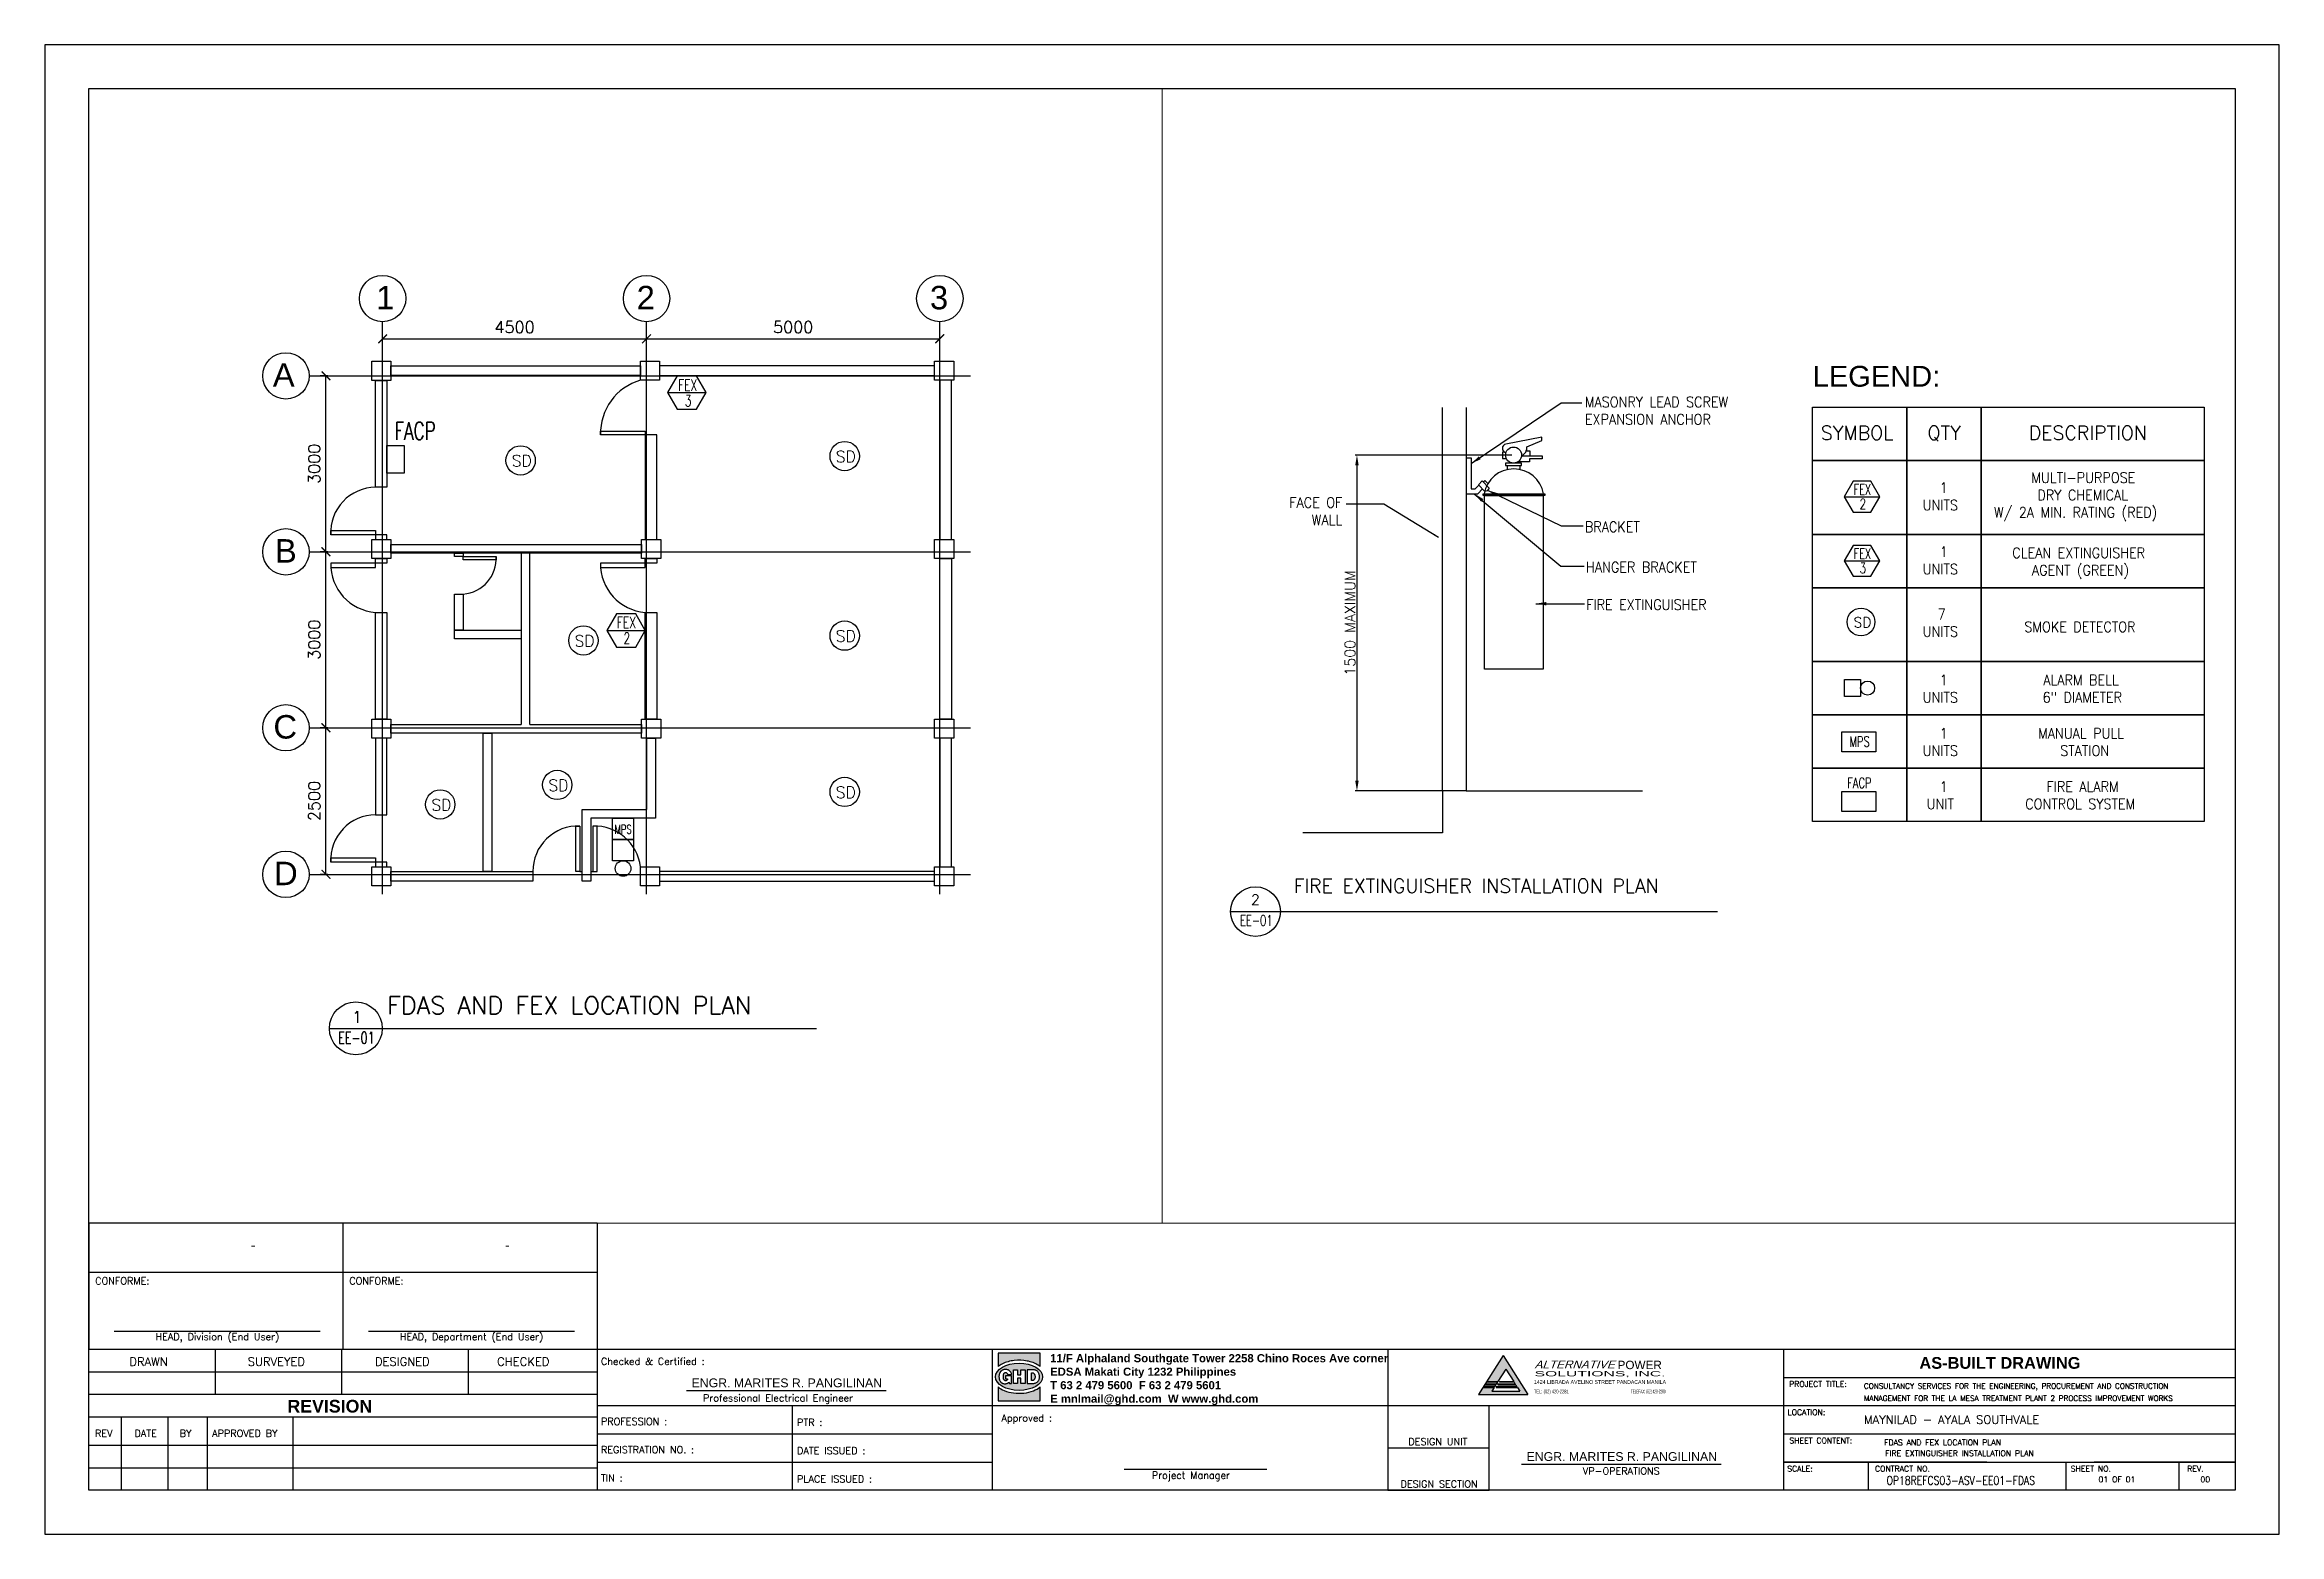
# Paper-space layout 'Layout1' of a CAD drawing. Header units: inches. Extents: x -760 to 2, y 3 to 511.
# The model-space entities are those that its viewports show. They can reach past a viewport. Long polylines and large blocks are cut down to what shows.
import ezdxf
from ezdxf.enums import TextEntityAlignment as Align

# ---------------------------------------------------------------- set-up
doc = ezdxf.new("R2010")
doc.units = ezdxf.units.IN
doc.header["$MEASUREMENT"] = 0
doc.layers.get('0').update_dxf_attribs({"true_color": 0xc2ced6})
for name, color, linetype in [('71-12459_XREF-T-BLK_A1$0$BORDER', 6, 'Continuous'), ('71-12459_XREF-T-BLK_A1$0$G-25CO', 7, 'Continuous'), ('71-12459_XREF-T-BLK_A1$0$T_BLK_LINE', 1, 'Continuous'), ('71-12459_XREF-T-BLK_A1$0$T_BLK_TXT', 3, 'Continuous'), ('71-12459_XREF-T-BLK_A1$0$T_MWSI-LOGO', 2, 'Continuous'), ('71-12459_XREF-T-BLK_A1$0$TEXT', 3, 'Continuous'), ('lighting', 30, 'Continuous'), ('PLAN', 8, 'Continuous')]:
    doc.layers.add(name, color=color, linetype=linetype)
doc.layers.add('71-12459_XREF-T-BLK_A1$0$G-152CO', color=7, linetype='Continuous', true_color=0x0065a4)
doc.layers.add('71-12459_XREF-T-BLK_A1$0$G-252CO', color=7, linetype='Continuous', true_color=0xaaaaaa)
doc.styles.add('71-12459_XREF-T-BLK_A1$0$ARIAL', font='arialbd.ttf')
doc.styles.add('71-12459_XREF-T-BLK_A1$0$ROMANT', font='romantic.ttf')
doc.styles.add('71-12459_XREF-T-BLK_A1$0$SIMPLEX', font='simplex.shx')
doc.styles.add('apsi logo', font='arial.ttf', dxfattribs={"height": 16})
doc.styles.add('Arial', font='arial.ttf')
doc.styles.add('RomanS', font='romans.shx')
doc.styles.get("Standard").update_dxf_attribs({"font": 'arial.ttf'})
doc.dimstyles.new('RomanS 100', dxfattribs={"dimscale": 2, "dimtxt": 100, "dimasz": 75, "dimexe": 50, "dimexo": 50, "dimgap": 50, "dimtad": 1, "dimdec": 0, "dimzin": 0, "dimdsep": 46, "dimtxsty": 'RomanS', "dimblk": 'ARCHTICK', "dimcen": 0, "dimclrd": 1, "dimclre": 1, "dimclrt": 2, "dimadec": 0, "dimazin": 0, "dimtfac": 1, "dimtdec": 0, "dimtix": 1, "dimtmove": 0, "dimatfit": 3, "dimfxl": 1, "dimtolj": 1, "dimtzin": 0, "dimarcsym": 0})
doc.dimstyles.get("Standard").update_dxf_attribs({"dimtxt": 0.18, "dimasz": 0.18, "dimexe": 0.18, "dimexo": 0.0625, "dimgap": 0.09, "dimtad": 0, "dimtih": 1, "dimtoh": 1, "dimdec": 4, "dimzin": 0, "dimdsep": 46, "dimtxsty": 'Standard', "dimcen": 0.09, "dimadec": 0, "dimazin": 0, "dimtfac": 1, "dimtdec": 4, "dimtofl": 0, "dimtmove": 0, "dimatfit": 3, "dimfxl": 1, "dimtolj": 1, "dimtzin": 0, "dimarcsym": 0})

psp = doc.layouts.get("Layout1")

# ---------------------------------------------------------------- texts
at = {"color": 2, "style": 'apsi logo', "oblique": 20, "width": 1.064178}
psp.add_text('ALTERNATIVE', height=2.6891, dxfattribs=at).set_placement((-252.32, 59.4))
at = {"color": 2, "style": 'Arial'}
psp.add_text('POWER', height=2.862, dxfattribs=at).set_placement((-223.99, 59.15))
at = {"color": 2, "linetype": 'ByBlock', "lineweight": -3, "ltscale": 3}
for s, width, p, p2 in [('1424 LIBRADA AVELINO STREET PANDACAN MANILA', 0.979754, (-252.48, 54.11), (-207.46, 54.11)), ('TEL: (02) 420-2281', 0.756003, (-252.48, 50.89), (-240.65, 50.89))]:
    psp.add_text(s, height=1.2922, rotation=360, dxfattribs=dict(at, width=width)).set_placement(p, p2, align=Align.FIT)
at = {"color": 2, "linetype": 'ByBlock', "lineweight": -3, "ltscale": 3, "style": 'Arial', "width": 2.163665}
psp.add_text('SOLUTIONS, INC.', height=1.7722, rotation=360, dxfattribs=at).set_placement((-252.29, 56.7), (-207.64, 56.7), align=Align.FIT)
at = {"color": 2, "linetype": 'ByBlock', "lineweight": -3, "ltscale": 3, "width": 0.581013}
psp.add_text('TELEFAX: (02) 420-2280', height=1.2922, dxfattribs=at).set_placement((-219.45, 50.89), (-207.62, 50.89), align=Align.FIT)
at = {"color": 2, "attachment_point": 1}
for s, insert, char_height in [('{\\fArial|b1|i0|c0|p34;AS-BUILT DRAWING}', (-121.06, 63.27), 4), ('ENGR. MARITES R. PANGILINAN', (-539.75, 55.97), 3), ('ENGR. MARITES R. PANGILINAN', (-255.01, 30.84), 3)]:
    psp.add_mtext_dynamic_manual_height_columns(s, width=74.7445, gutter_width=1, heights=[0], dxfattribs=dict(at, insert=insert, char_height=char_height))
at = {"layer": '71-12459_XREF-T-BLK_A1$0$T_BLK_TXT', "color": 2}
for s, height, style, p in [('-', 3.13, '71-12459_XREF-T-BLK_A1$0$ROMANT', (-689.27, 99.93)), ('-', 3.13, '71-12459_XREF-T-BLK_A1$0$ROMANT', (-602.58, 99.93)), ('HEAD, Division (End User)', 2.4079, '71-12459_XREF-T-BLK_A1$0$SIMPLEX', (-701.45, 68.98)), ('HEAD, Department (End User)', 2.4079, '71-12459_XREF-T-BLK_A1$0$SIMPLEX', (-614.77, 68.98))]:
    psp.add_text(s, height=height, dxfattribs=dict(at, style=style)).set_placement(p, align=Align.CENTER)
at = {"layer": '71-12459_XREF-T-BLK_A1$0$T_BLK_TXT', "color": 2, "style": '71-12459_XREF-T-BLK_A1$0$SIMPLEX'}
for p in [(-743.12, 88.05), (-656.44, 88.05)]:
    psp.add_text('CONFORME:', height=2.408, dxfattribs=at).set_placement(p)
at = {"layer": '71-12459_XREF-T-BLK_A1$0$T_MWSI-LOGO', "color": 2, "style": '71-12459_XREF-T-BLK_A1$0$ARIAL'}
psp.add_text('REVISION', height=4.334, dxfattribs=at).set_placement((-663.11, 44.34), align=Align.CENTER)
at = {"layer": '71-12459_XREF-T-BLK_A1$0$TEXT', "style": '71-12459_XREF-T-BLK_A1$0$SIMPLEX'}
for s, height, p in [('DRAWN', 2.889, (-731.47, 60.26)), ('SURVEYED', 2.889, (-691.12, 60.26)), ('DESIGNED', 2.889, (-647.73, 60.26)), ('CHECKED', 2.889, (-606.05, 60.26)), ('REV', 2.408, (-743.17, 36.03)), ('DATE', 2.408, (-729.71, 36.03)), ('BY', 2.408, (-714.27, 36.03)), ('APPROVED BY', 2.4079, (-703.23, 36.03))]:
    psp.add_text(s, height=height, dxfattribs=at).set_placement(p)
at = {"layer": '71-12459_XREF-T-BLK_A1$0$TEXT', "color": 2, "style": '71-12459_XREF-T-BLK_A1$0$SIMPLEX'}
for s, height, p in [('Checked & Certified :', 2.4079, (-570.66, 60.57)), ('Professional Electrical Engineer', 2.4079, (-535.88, 48.08)), ('PROFESSION :', 2.4079, (-570.66, 40.09)), ('PTR :', 2.408, (-503.79, 39.76)), ('Approved :', 2.408, (-434.08, 41.27)), ('REGISTRATION NO. :', 2.4079, (-570.66, 30.46)), ('DATE ISSUED :', 2.4079, (-503.79, 30.13)), ('TIN :', 2.408, (-570.66, 20.83)), ('PLACE ISSUED :', 2.4079, (-503.79, 20.5)), ('Project Manager', 2.4079, (-382.81, 21.78))]:
    psp.add_text(s, height=height, dxfattribs=at).set_placement(p)
for s, height, p in [('PROJECT TITLE:', 1.9263, (-155.64, 53.1)), ('LOCATION:', 1.926, (-159.58, 43.47)), ('DESIGN UNIT', 2.4079, (-285.25, 33.19)), ('SHEET CONTENT:', 1.9263, (-154.68, 33.84)), ('FDAS AND FEX LOCATION PLAN ', 1.9263, (-112.49, 33.17)), ('FIRE EXTINGUISHER INSTALLATION PLAN ', 1.9263, (-106.72, 29.5)), ('VP-OPERATIONS', 2.4079, (-222.73, 23.21)), ('SCALE:', 1.926, (-161.8, 24.21)), ('CONTRACT NO.', 1.9263, (-126.84, 24.21)), ('SHEET NO.', 1.926, (-62.59, 24.21)), ('REV.', 1.926, (-26.95, 24.21)), ('DESIGN SECTION', 2.4079, (-284.84, 18.74)), ('01 OF 01', 1.926, (-53.7, 20.57)), ('00', 1.926, (-23.57, 20.57))]:
    psp.add_text(s, height=height, dxfattribs=at).set_placement(p, align=Align.CENTER)

msp = doc.modelspace()

# ---------------------------------------------------------------- texts
at = {"layer": 'lighting', "color": 2}
for s, width, insert, char_height, attachment_point in [('\\pi170.93;{\\Fromans|c0;\\W0.7;FEX}', 661.861, (32022.1, 8467.2), 192.004, 1), ('\\pi286.13;{\\Fromans|c0;\\W0.7;3}', 661.861, (32022.1, 8200.5), 192.004, 1), ('{\\Fromans|c0;\\W0.7;FACP}', 2266.339, (27361, 7741.6), 300, 1), ('LEGEND:', 18320.375, (66584.5, 4931.7), 600, 1), ('{\\Fromans|c0;\\W0.9;MASONRY LEAD SCREW\\PEXPANSION ANCHOR}', 7170.137, (60016.6, 4040.7), 300, 1), ('\\pi-792.88;{\\Fromans|c0;SYMBOL}', 661.861, (67613.1, 3200.6), 400, 1), ('\\pi-164.31;{\\Fromans|c0;QTY}', 661.861, (70060.6, 3200.6), 400, 1), ('\\pi-1488.1;{\\Fromans|c0;DESCRIPTION}', 661.861, (74302.4, 3200.6), 400, 1), ('\\pi298.79;{\\Fromans|c0;\\W0.9;1\\P\\pi-189.79;UNITS}', 661.861, (69946.8, 1568), 300.006, 1), ('\\pi1282;{\\Fromans|c0;\\W0.9;MULTI-PURPOSE\\P\\pi1455.6;DRY CHEMICAL\\P\\pi202;W/ 2A MIN. RATING (RED)}', 5816.974, (71609.1, 1856.6), 300.006, 1), ('\\pi139.1;{\\Fromans|c0;\\W0.7;MPS}', 568.196, (30972.8, 872.5), 150, 1), ('{\\Fromans|c0;\\W0.9;FACE OF\\PWALL}', 7170.137, (53021.9, 1139.8), 300, 3), ('{\\Fromans|c0;\\W0.9;BRACKET}', 7170.137, (60016.6, 440.2), 300, 1), ('\\pi80.926;{\\Fromans|c0;\\W0.7;FEX}', 661.861, (67680.7, -331.2), 300.006, 1), ('\\pi298.79;{\\Fromans|c0;\\W0.9;1\\P\\pi-189.79;UNITS}', 661.861, (69946.8, -279.4), 300.006, 1), ('\\pi430.89;{\\Fromans|c0;\\W0.9;CLEAN EXTINGUISHER\\P\\pi996.61;AGENT (GREEN)}', 5104.721, (71910.4, -311.5), 300.006, 1), ('{\\Fromans|c0;\\W0.9;HANGER BRACKET}', 7170.137, (60050.8, -722.3), 300, 1), ('\\pi260.93;{\\Fromans|c0;\\W0.7;3}', 661.861, (67680.7, -747.8), 300.006, 1), ('{\\Fromans|c0;\\W0.9;FIRE EXTINGUISHER}', 7170.137, (60054.5, -1804), 300, 1), ('{\\Fromans|c0;FDAS AND FEX LOCATION PLAN}', 20539.547, (27237, -2054.1), 300, 1), ('\\pi240.93;{\\Fromans|c0;\\W0.9;7\\P\\pi-189.79;UNITS}', 661.861, (69946.8, -2079.4), 300.006, 1), ('{\\Fromans|c0;\\W0.7;EE-01}', 20539.547, (26397, -2656.2), 200, 1), ('{\\Fromans|c0;1}', 20539.547, (26636.2, -2301.6), 200, 1), ('\\pi229.69;{\\Fromans|c0;SD}', 946.88, (67535.3, -2316.8), 292.5, 1), ('\\pi778.04;{\\Fromans|c0;\\W0.9;SMOKE DETECTOR}', 5104.721, (71910.4, -2445.1), 300.006, 1), ('\\pi298.79;{\\Fromans|c0;\\W0.9;1\\P\\pi-189.79;UNITS}', 661.861, (69946.8, -3976.5), 300.006, 1), ('\\pi1324.5;{\\Fromans|c0;\\W0.9;ALARM BELL\\P\\pi1305.2;6" DIAMETER}', 5104.721, (71910.4, -3976.5), 300.006, 1), ('\\pi298.79;{\\Fromans|c0;\\W0.9;1\\P\\pi-189.79;UNITS}', 661.861, (69946.8, -5513.9), 300.006, 1), ('\\pi1176.6;{\\Fromans|c0;\\W0.9;MANUAL PULL\\P\\pi1813.1;STATION}', 5104.721, (71910.4, -5513.9), 300.006, 1), ('\\pi40.925;{\\Fromans|c0;\\W0.7;MPS}', 661.861, (67605.3, -5753.5), 300.006, 1), ('\\pi-24.076;{\\Fromans|c0;\\W0.7;FACP}', 661.861, (67605.3, -6945.2), 300.006, 1), ('\\pi298.79;{\\Fromans|c0;\\W0.9;1\\P\\pi-74.077;UNIT}', 661.861, (69946.8, -7051.2), 300.006, 1), ('\\pi1414.5;{\\Fromans|c0;\\W0.9;FIRE ALARM\\P\\pi803.75;CONTROL SYSTEM}', 5104.721, (71910.4, -7051.2), 300.006, 1), ('{\\Fromans|c0;FIRE EXTINGUISHER INSTALLATION PLAN}', 18320.375, (51619.4, -9860.7), 400.002, 1), ('{\\Fromans|c0;2}', 20539.547, (50389.2, -10312.8), 300, 1), ('{\\Fromans|c0;\\W0.7;EE-01}', 20539.547, (50074.5, -10912.5), 300, 1)]:
    msp.add_mtext_dynamic_manual_height_columns(s, width=width, gutter_width=1, heights=[0], dxfattribs=dict(at, insert=insert, char_height=char_height, attachment_point=attachment_point))
at = {"layer": 'PLAN', "char_height": 400, "attachment_point": 1}
for s, insert in [('\\pi258.46;1', (26787.4, 10064.1)), ('\\pi199.66;2', (31287.9, 10064.1)), ('\\pi201.16;3', (36287.6, 10064.1)), ('\\pi145.36;A', (25139.4, 8745.7)), ('\\pi181.11;B', (25139.4, 5745.5)), ('\\pi155.32;C', (25139.4, 2745.5)), ('\\pi166.78;D', (25139.4, 245.5))]:
    msp.add_mtext_dynamic_manual_height_columns(s, width=664.258, gutter_width=1, heights=[0], dxfattribs=dict(at, insert=insert))

# ---------------------------------------------------------------- blocks, each defined once
blk = doc.blocks.new('71-12459_XREF-T-BLK_A1$0$GHD_G_1032')
at = {"layer": '71-12459_XREF-T-BLK_A1$0$G-25CO', "insert": (0, 0), "char_height": 2.25, "width": 100.3017, "attachment_point": 4, "style": '71-12459_XREF-T-BLK_A1$0$ARIAL'}
blk.add_mtext('11/F Alphaland Southgate Tower 2258 Chino Roces Ave corner EDSA Makati City 1232 Philippines\\P{\\fArial|b1|i0|c0|p34;T }63 2 479 5600  {\\fArial|b1|i0|c0|p34;F} 63 2 479 5601\\P{\\fArial|b1|i0|c0|p34;E} mnlmail@ghd.com  {\\fArial|b1|i0|c0|p34;W} www.ghd.com', dxfattribs=at)
blk = doc.blocks.new('71-12459_XREF-T-BLK_A1$0$PROJ_INFO')
at = {"layer": '71-12459_XREF-T-BLK_A1$0$TEXT', "style": '71-12459_XREF-T-BLK_A1$0$SIMPLEX'}
for tag, p in [('PROJ_TITL1', (-138.93, 38.01)), ('PROJ_TITL2', (-138.93, 33.43)), ('LOC', (-138.93, 25.83)), ('CONT_NO', (-125.49, 2.11))]:
    blk.add_attdef(tag, p, '', height=3.17, dxfattribs=at)
blk = doc.blocks.new('_ArchTick')
at = {"color": 0, "linetype": 'ByBlock', "const_width": 0.15}
blk.add_lwpolyline([(-0.5, -0.5), (0.5, 0.5)], dxfattribs=at)
blk = doc.blocks.new('*D4')
at = {"layer": 'Defpoints', "color": 0, "transparency": 16777216}
for p in [(31657, 9162), (27157, 9025), (31657, 9025)]:
    blk.add_point(p, dxfattribs=at)
at = {"layer": 'PLAN', "color": 1, "lineweight": -2, "transparency": 16777216}
for p, q in [((27157, 9125), (27157, 9262)), ((27157, 9162), (31657, 9162)), ((31657, 9125), (31657, 9262))]:
    blk.add_line(p, q, dxfattribs=at)
at = {"layer": 'PLAN', "color": 1, "lineweight": -2, "transparency": 16777216, "xscale": 150, "yscale": 150, "zscale": 150, "rotation": 180}
blk.add_blockref('_ArchTick', (27157, 9162), dxfattribs=at)
at = {"layer": 'PLAN', "color": 1, "lineweight": -2, "transparency": 16777216, "xscale": 150, "yscale": 150, "zscale": 150}
blk.add_blockref('_ArchTick', (31657, 9162), dxfattribs=at)
at = {"layer": 'PLAN', "color": 2, "transparency": 16777216, "insert": (29407, 9362), "char_height": 200, "attachment_point": 5, "style": 'RomanS'}
blk.add_mtext('\\A1;4500', dxfattribs=at)
blk = doc.blocks.new('*D5')
at = {"layer": 'Defpoints', "color": 0, "transparency": 16777216}
for p in [(36657, 9162), (31657, 9025), (36657, 9025)]:
    blk.add_point(p, dxfattribs=at)
at = {"layer": 'PLAN', "color": 1, "lineweight": -2, "transparency": 16777216}
for p, q in [((31657, 9125), (31657, 9262)), ((31657, 9162), (36657, 9162)), ((36657, 9125), (36657, 9262))]:
    blk.add_line(p, q, dxfattribs=at)
at = {"layer": 'PLAN', "color": 1, "lineweight": -2, "transparency": 16777216, "xscale": 150, "yscale": 150, "zscale": 150, "rotation": 180}
blk.add_blockref('_ArchTick', (31657, 9162), dxfattribs=at)
at = {"layer": 'PLAN', "color": 1, "lineweight": -2, "transparency": 16777216, "xscale": 150, "yscale": 150, "zscale": 150}
blk.add_blockref('_ArchTick', (36657, 9162), dxfattribs=at)
at = {"layer": 'PLAN', "color": 2, "transparency": 16777216, "insert": (34157, 9362), "char_height": 200, "attachment_point": 5, "style": 'RomanS'}
blk.add_mtext('\\A1;5000', dxfattribs=at)
blk = doc.blocks.new('*D6')
at = {"layer": 'Defpoints', "color": 0, "transparency": 16777216}
for p in [(26191, 2530), (26322, 2530), (26322, 30)]:
    blk.add_point(p, dxfattribs=at)
at = {"layer": 'PLAN', "color": 1, "lineweight": -2, "transparency": 16777216}
for p, q in [((26222, 2530), (26091, 2530)), ((26191, 30), (26191, 2530)), ((26222, 30), (26091, 30))]:
    blk.add_line(p, q, dxfattribs=at)
at = {"layer": 'PLAN', "color": 1, "lineweight": -2, "transparency": 16777216, "xscale": 150, "yscale": 150, "zscale": 150}
for p, rotation in [((26191, 2530), 90), ((26191, 30), 270)]:
    blk.add_blockref('_ArchTick', p, dxfattribs=dict(at, rotation=rotation))
at = {"layer": 'PLAN', "color": 2, "transparency": 16777216, "insert": (25991, 1280), "char_height": 200, "attachment_point": 5, "rotation": 90, "style": 'RomanS'}
blk.add_mtext('\\A1;2500', dxfattribs=at)
blk = doc.blocks.new('*D7')
at = {"layer": 'Defpoints', "color": 0, "transparency": 16777216}
for p in [(26191, 5530), (26322, 5530), (26322, 2530)]:
    blk.add_point(p, dxfattribs=at)
at = {"layer": 'PLAN', "color": 1, "lineweight": -2, "transparency": 16777216}
for p, q in [((26222, 5530), (26091, 5530)), ((26191, 2530), (26191, 5530)), ((26222, 2530), (26091, 2530))]:
    blk.add_line(p, q, dxfattribs=at)
at = {"layer": 'PLAN', "color": 1, "lineweight": -2, "transparency": 16777216, "xscale": 150, "yscale": 150, "zscale": 150}
for p, rotation in [((26191, 5530), 90), ((26191, 2530), 270)]:
    blk.add_blockref('_ArchTick', p, dxfattribs=dict(at, rotation=rotation))
at = {"layer": 'PLAN', "color": 2, "transparency": 16777216, "insert": (25991, 4030), "char_height": 200, "attachment_point": 5, "rotation": 90, "style": 'RomanS'}
blk.add_mtext('\\A1;3000', dxfattribs=at)
blk = doc.blocks.new('*D8')
at = {"layer": 'Defpoints', "color": 0, "transparency": 16777216}
for p in [(26191, 8530), (26322, 8530), (26322, 5530)]:
    blk.add_point(p, dxfattribs=at)
at = {"layer": 'PLAN', "color": 1, "lineweight": -2, "transparency": 16777216}
for p, q in [((26222, 8530), (26091, 8530)), ((26191, 5530), (26191, 8530)), ((26222, 5530), (26091, 5530))]:
    blk.add_line(p, q, dxfattribs=at)
at = {"layer": 'PLAN', "color": 1, "lineweight": -2, "transparency": 16777216, "xscale": 150, "yscale": 150, "zscale": 150}
for p, rotation in [((26191, 8530), 90), ((26191, 5530), 270)]:
    blk.add_blockref('_ArchTick', p, dxfattribs=dict(at, rotation=rotation))
at = {"layer": 'PLAN', "color": 2, "transparency": 16777216, "insert": (25991, 7030), "char_height": 200, "attachment_point": 5, "rotation": 90, "style": 'RomanS'}
blk.add_mtext('\\A1;3000', dxfattribs=at)
blk = doc.blocks.new('*D14')
at = {"layer": 'Defpoints', "color": 0, "transparency": 16777216}
for p in [(57960, 2360), (53445, -7326), (54130, -7326)]:
    blk.add_point(p, dxfattribs=at)
at = {"layer": 'lighting', "color": 1, "lineweight": -2, "transparency": 16777216}
for p, q in [((57910, 2360), (53395, 2360)), ((53445, 2060), (53445, -7026)), ((54080, -7326), (53395, -7326))]:
    blk.add_line(p, q, dxfattribs=at)
at = {"layer": 'lighting', "color": 1, "transparency": 16777216}
for points in [[(53395, 2060), (53495, 2060), (53445, 2360)], [(53395, -7026), (53495, -7026), (53445, -7326)]]:
    blk.add_solid(points, dxfattribs=at)
at = {"layer": 'lighting', "color": 2, "transparency": 16777216, "insert": (53245, -2483), "char_height": 100, "attachment_point": 5, "rotation": 90, "style": 'RomanS'}
blk.add_mtext('\\A1;{\\H3.0001x;1500 MAXIMUM}', dxfattribs=at)
blk = doc.blocks.new('NMM')
at = {"layer": 'lighting', "color": 1}
blk.add_lwpolyline([(436782, 196044), (436526, 196488), (436013, 196488), (435757, 196044), (436013, 195600), (436526, 195600)], close=True, dxfattribs=at)
blk.add_lwpolyline([(435757, 196044), (436782, 196044)], dxfattribs=at)
at = {"layer": 'lighting', "color": 2, "char_height": 300.01, "attachment_point": 1}
for s, insert in [('\\pi80.926;{\\Fromans|c0;\\W0.7;FEX}', (435942, 196402)), ('\\pi260.93;{\\Fromans|c0;\\W0.7;2}', (435942, 195985))]:
    blk.add_mtext_dynamic_manual_height_columns(s, width=661.86, gutter_width=1, heights=[0], dxfattribs=dict(at, insert=insert))
blk = doc.blocks.new('SD1')
at = {"layer": 'lighting'}
blk.add_circle((410232, 210694), 385, dxfattribs=at)
at = {"layer": 'lighting', "color": 2, "insert": (409776, 210833), "char_height": 300, "attachment_point": 1}
blk.add_mtext_dynamic_manual_height_columns('\\pi223.44;{\\Fromans|c0;SD}', width=946.88, gutter_width=1, heights=[0], dxfattribs=at)

# ---------------------------------------------------------------- dimensions: what is measured, and where the dimension line sits
at = {"layer": 'lighting'}
dim = msp.add_linear_dim(base=(53445.2, -7326.1), p1=(57959.7, 2360.2), p2=(54130.3, -7326.1), angle=90, text='{\\H3.0001x;1500 MAXIMUM}', dimstyle='RomanS 100', override={"dimscale": 1, "dimasz": 300, "dimsah": 1}, dxfattribs=at)
dim.commit()
dim.dimension.update_dxf_attribs({"geometry": '*D14', "text_midpoint": (53245.2, -2483)})
at = {"layer": 'PLAN'}
for base, p1, p2, picture, middle in [((31657.2986, 9162.1044), (27156.8179, 9025.466), (31657.2986, 9025.466), '*D4', (29407.0583, 9362.1044)), ((36657, 9162.1), (31657.3, 9025.5), (36657, 9025.5), '*D5', (34157.2, 9362.1))]:
    dim = msp.add_linear_dim(base=base, p1=p1, p2=p2, dimstyle='RomanS 100', dxfattribs=at)
    dim.commit()
    dim.dimension.update_dxf_attribs({"geometry": picture, "text_midpoint": middle})
for base, p1, p2, picture, middle in [((26191.2, 8529.8), (26322.1, 5529.6), (26322.1, 8529.8), '*D8', (25991.2, 7029.7)), ((26191.2, 5529.6), (26322.1, 2529.6), (26322.1, 5529.6), '*D7', (25991.2, 4029.6)), ((26191.2, 2529.6), (26322.1, 29.6), (26322.1, 2529.6), '*D6', (25991.2, 1279.6))]:
    dim = msp.add_linear_dim(base=base, p1=p1, p2=p2, angle=90, dimstyle='RomanS 100', dxfattribs=at)
    dim.commit()
    dim.dimension.update_dxf_attribs({"geometry": picture, "text_midpoint": middle})

# ---------------------------------------------------------------- linework, layer by layer
at = {"color": 1}
for points in [[(26248.8, -2596.1), (34556.6, -2596.1)], [(49803.6, -10805.5), (63838.6, -10805.5)]]:
    msp.add_lwpolyline(points, dxfattribs=at)
for centre, radius in [((26700, -2596.1), 451.2), ((50519.8, -10805.5), 716.2)]:
    msp.add_circle(centre, radius, dxfattribs=at)
at = {"layer": 'lighting', "color": 1}
for points in [[(32671.3, 8245.6), (32507.3, 8529.8), (32179.1, 8529.8), (32015, 8245.6), (32179.1, 7961.4), (32507.3, 7961.4)], [(66584.5, 3736.2), (69299.5, 3736.2), (69299.5, 2198.8), (66584.5, 2198.8)], [(69299.5, 3736.2), (71445.9, 3736.2), (71445.9, 2198.8), (69299.5, 2198.8)], [(71445.9, 3736.2), (77871.2, 3736.2), (77871.2, 2198.8), (71445.9, 2198.8)], [(66584.5, 2198.8), (69299.5, 2198.8), (69299.5, 71.2), (66584.5, 71.2)], [(69299.5, 2198.8), (71445.9, 2198.8), (71445.9, 71.2), (69299.5, 71.2)], [(71445.9, 2198.8), (77871.2, 2198.8), (77871.2, 71.2), (71445.9, 71.2)], [(66584.5, 71.2), (69299.5, 71.2), (69299.5, -1466.2), (66584.5, -1466.2)], [(69299.5, 71.2), (71445.9, 71.2), (71445.9, -1466.2), (69299.5, -1466.2)], [(71445.9, 71.2), (77871.2, 71.2), (77871.2, -1466.2), (71445.9, -1466.2)], [(68521, -689.4), (68264.6, -245.3), (67751.9, -245.3), (67495.5, -689.4), (67751.9, -1133.4), (68264.6, -1133.4)], [(66584.5, -1466.2), (69299.5, -1466.2), (69299.5, -3593.8), (66584.5, -3593.8)], [(69299.5, -1466.2), (71445.9, -1466.2), (71445.9, -3593.8), (69299.5, -3593.8)], [(71445.9, -1466.2), (77871.2, -1466.2), (77871.2, -3593.8), (71445.9, -3593.8)], [(66584.5, -3593.8), (69299.5, -3593.8), (69299.5, -5131.2), (66584.5, -5131.2)], [(69299.5, -3593.8), (71445.9, -3593.8), (71445.9, -5131.2), (69299.5, -5131.2)], [(71445.9, -3593.8), (77871.2, -3593.8), (77871.2, -5131.2), (71445.9, -5131.2)], [(66584.5, -5131.2), (69299.5, -5131.2), (69299.5, -6668.5), (66584.5, -6668.5)], [(69299.5, -5131.2), (71445.9, -5131.2), (71445.9, -6668.5), (69299.5, -6668.5)], [(71445.9, -5131.2), (77871.2, -5131.2), (77871.2, -6668.5), (71445.9, -6668.5)], [(66584.5, -6668.5), (69299.5, -6668.5), (69299.5, -8205.9), (66584.5, -8205.9)], [(69299.5, -6668.5), (71445.9, -6668.5), (71445.9, -8205.9), (69299.5, -8205.9)], [(71445.9, -6668.5), (77871.2, -6668.5), (77871.2, -8205.9), (71445.9, -8205.9)]]:
    msp.add_lwpolyline(points, close=True, dxfattribs=at)
for points in [[(32015, 8245.6), (32671.3, 8245.6)], [(67495.5, -689.4), (68521, -689.4)]]:
    msp.add_lwpolyline(points, dxfattribs=at)
at = {"layer": 'lighting'}
for points in [[(27523.9, 7341.5), (27523.9, 6873.3), (27230.2, 6873.3), (27230.2, 7341.5)], [(31436.8, 987.1), (31436.8, 625.1), (31078.7, 625.1), (31078.7, 987.1)], [(31436.8, 625.1), (31436.8, 263.2), (31078.7, 263.2), (31078.7, 625.1)], [(67503, -4115.1), (67965.8, -4115.1), (67965.8, -4602.5), (67503, -4602.5)], [(67425, -5620.1), (68407.8, -5620.1), (68407.8, -6194.8), (67425, -6194.8)], [(67425, -7345.3), (68407.8, -7345.3), (68407.8, -7920), (67425, -7920)]]:
    msp.add_lwpolyline(points, close=True, dxfattribs=at)
for centre, radius in [((31257.7, 130.1), 133.1), ((67979.8, -2452.6), 400), ((68168.8, -4358.8), 203)]:
    msp.add_circle(centre, radius, dxfattribs=at)
at = {"layer": 'PLAN'}
for p, q in [((27156.8, -306.6), (27156.8, 9452.7)), ((31657.3, -306.6), (31657.3, 9452.7)), ((36657, -306.6), (36657, 9452.7)), ((25904.3, 8529.8), (37177.6, 8529.8)), ((25904.3, 5529.6), (37177.6, 5529.6)), ((25904.3, 2529.6), (37177.6, 2529.6)), ((25904.3, 29.6), (37177.6, 29.6))]:
    msp.add_line(p, q, dxfattribs=at)
for points in [[(26972.5, 8778.1), (27298.3, 8778.1), (27298.3, 8452.5), (26972.5, 8452.5)], [(31553.1, 8779.5), (31878.9, 8779.5), (31878.9, 8453.9), (31553.1, 8453.9)], [(36568.4, 8779.5), (36894.2, 8779.5), (36894.2, 8453.9), (36568.4, 8453.9)], [(27035.5, 8452.5), (27230.2, 8452.5), (27230.2, 6630.2), (27035.5, 6630.2)], [(27298.3, 8698.1), (31553.1, 8698.1), (31553.1, 8535.3), (27298.3, 8535.3)], [(36568.4, 8698.1), (31878.9, 8698.1), (31878.9, 8535.3), (36568.4, 8535.3)], [(36660, 5742), (36854.7, 5742), (36854.7, 8453.9), (36660, 8453.9)], [(31635.7, 7522.6), (30873.7, 7522.6), (30873.7, 7587.8), (31635.7, 7587.8)], [(31635.7, 5742), (31830.4, 5742), (31830.4, 7522.6), (31635.7, 7522.6)], [(27035.5, 5821.7), (26271.6, 5821.7), (26271.6, 5894.7), (27035.5, 5894.7)], [(26972.5, 5742), (27298.3, 5742), (27298.3, 5416.4), (26972.5, 5416.4)], [(27035.5, 5742), (27230.2, 5742), (27230.2, 5821.7), (27035.5, 5821.7)], [(31572.6, 5742), (31898.4, 5742), (31898.4, 5416.4), (31572.6, 5416.4)], [(36568.4, 5742), (36894.2, 5742), (36894.2, 5416.4), (36568.4, 5416.4)], [(27035.5, 5336.7), (26271.6, 5336.7), (26271.6, 5263.6), (27035.5, 5263.6)], [(27035.5, 5416.4), (27230.2, 5416.4), (27230.2, 5336.7), (27035.5, 5336.7)], [(28382.9, 5505.1), (28531.1, 5505.1), (28531.1, 5451.9), (28382.9, 5451.9)], [(28531.1, 5451.9), (29095.4, 5451.9), (29095.4, 5390.5), (28531.1, 5390.5)], [(31635.7, 5336.7), (30871.8, 5336.7), (30871.8, 5263.6), (31635.7, 5263.6)], [(31635.7, 5416.4), (31830.4, 5416.4), (31830.4, 5336.7), (31635.7, 5336.7)], [(36660, 5416.4), (36854.7, 5416.4), (36854.7, 2674.8), (36660, 2674.8)], [(28382.9, 4808.8), (28531.1, 4808.8), (28531.1, 4193.8), (28382.9, 4193.8)], [(27035.5, 4497.1), (27230.2, 4497.1), (27230.2, 2674.8), (27035.5, 2674.8)], [(28382.9, 4045.6), (28382.9, 4193.8), (29517.6, 4193.8), (29517.6, 4045.6)], [(31635.7, 4497.1), (31830.4, 4497.1), (31830.4, 2674.8), (31635.7, 2674.8)], [(26972.5, 2674.8), (27298.3, 2674.8), (27298.3, 2349.2), (26972.5, 2349.2)], [(31572.6, 2674.8), (31898.4, 2674.8), (31898.4, 2349.2), (31572.6, 2349.2)], [(36568.4, 2674.8), (36894.2, 2674.8), (36894.2, 2349.2), (36568.4, 2349.2)], [(27035.5, 1046.9), (27230.2, 1046.9), (27230.2, 2349.2), (27035.5, 2349.2)], [(28872.1, 2437.9), (29020.3, 2437.9), (29020.3, 77.8), (28872.1, 77.8)], [(31809.5, 987.1), (30705.9, 987.1), (30705.9, -85.1), (30557.8, -85.1), (30557.8, 1135.2), (31661.4, 1135.2), (31661.4, 2349.2), (31809.5, 2349.2)], [(36660, 159.1), (36854.7, 159.1), (36854.7, 2349.2), (36660, 2349.2)], [(57729.9, 2056.8), (58189.4, 2056.8), (58189.4, 2129.1), (57729.9, 2129.1)], [(56947.4, 1505.5), (57059.8, 1613.4), (57257.9, 1407), (57196.3, 1330.9), (57136.7, 1312.1)], [(58865.3, 1195.5), (57087.8, 1195.5), (57087.8, 1243.4), (58865.3, 1243.4)], [(57126.6, 1195.5), (58816.8, 1195.5), (58816.8, -3811.1), (57126.6, -3811.1)], [(30519.8, 78), (30450.8, 78), (30450.8, 852.3), (30519.8, 852.3)], [(30743.9, 78), (30812.9, 78), (30812.9, 852.3), (30743.9, 852.3)], [(27035.5, 237.4), (26271.6, 237.4), (26271.6, 310.5), (27035.5, 310.5)], [(26972.5, 157.7), (27298.3, 157.7), (27298.3, -167.9), (26972.5, -167.9)], [(27035.5, 157.7), (27230.2, 157.7), (27230.2, 237.4), (27035.5, 237.4)], [(27298.3, 77.8), (29719.3, 77.8), (29719.3, -85.1), (27298.3, -85.1)], [(31553.1, 159.1), (31878.9, 159.1), (31878.9, -166.4), (31553.1, -166.4)], [(36568.4, 77.8), (31878.9, 77.8), (31878.9, -85.1), (36568.4, -85.1)], [(36568.4, 159.1), (36894.2, 159.1), (36894.2, -166.4), (36568.4, -166.4)]]:
    msp.add_lwpolyline(points, close=True, dxfattribs=at)
for points in [[(29517.6, 5505.1), (27298.3, 5505.1), (27298.3, 5653.3), (31572.6, 5653.3), (31572.6, 5505.1), (29665.7, 5505.1)], [(29665.7, 2586.1), (29665.7, 5505.1), (29517.6, 5505.1), (29517.6, 2586.1)], [(55907.9, -7326.1), (55907.9, 3730.1)], [(56598.5, 3730.1), (56598.5, -7326.1)], [(29665.7, 2586.1), (31572.6, 2586.1), (31572.6, 2437.9), (27298.3, 2437.9), (27298.3, 2586.1), (29517.6, 2586.1)], [(57711.9, 2441.1), (57643.6, 2441.1), (57643.6, 2264.1), (57749.5, 2264.1)], [(58189.9, 2340.9), (58789, 2340.9), (58789, 2255), (58420.6, 2255), (58420.6, 2162.2), (58078.8, 2162.2)], [(58329.6, 2479.3), (58429.5, 2479.3), (58429.5, 2340.9)], [(56598.5, 2283), (56737.7, 2283), (56737.7, 1383.1), (56854.5, 1383.1)], [(57788.5, 1942.7), (57788.5, 2056.8), (58138.9, 2056.8), (58138.9, 1944.1)], [(57082.6, 1589.7), (57128.9, 1630.2), (57221.9, 1540.3)], [(56598.5, 1244.6), (56925.7, 1244.6)], [(56854.5, 1383.1), (56963.1, 1489.4)], [(56925.7, 1244.6), (57067.2, 1383.1)], [(30519.8, 78), (30557.8, 78)], [(30705.9, 78), (30743.9, 78)], [(55907.9, -7326.1), (55907.9, -8532.4), (51880.7, -8532.4)], [(56598.5, -7326.1), (53466.3, -7326.1)], [(56598.5, -7326.1), (61678.7, -7326.1)]]:
    msp.add_lwpolyline(points, dxfattribs=at)
msp.add_lwpolyline([(58344.1, 2595.9), (58772.7, 2782.4), (58776.4, 2874.7), (57739.9, 2677.2, 0.8280181), (57740.1, 2432.2, -0.047394)], format="xyb", dxfattribs=at)
for centre, radius in [((27156.8, 9848.1), 395.5), ((31657.3, 9848.1), 395.5), ((36657, 9848.1), 395.5), ((25508.8, 8529.8), 395.5), ((25508.8, 5529.6), 395.5), ((25508.8, 2529.6), 395.5), ((57959.7, 2360.2), 231.1), ((25508.8, 29.6), 395.5)]:
    msp.add_circle(centre, radius, dxfattribs=at)
for centre, radius, start, end in [((31807, 7555.2), 933.9, 105.77855, 181.99985), ((27042.7, 5858.2), 772, 90.53679, 182.71152), ((27096.8, 5320.2), 825.4, 178.85429, 265.74349), ((28481.8, 5421.2), 614.4, 274.60184, 2.86415), ((31697, 5320.2), 825.4, 178.85429, 265.74349), ((58104.8, 2566.5), 241.1, 290.68301, 7.00845), ((57967, 1091.3), 869.9, 10.06554, 169.93446), ((27042.7, 274), 772, 90.53679, 182.71152), ((30485.3, 87.1), 766, 87.41859, 180.69741), ((30769.4, 63.2), 789.6, 6.98038, 91.84694)]:
    msp.add_arc(centre, radius, start, end, dxfattribs=at)

# ---------------------------------------------------------------- block references
at = {"xscale": 0.6400000000000001, "yscale": 0.6400000000000001, "zscale": 0.6400000000000001}
msp.add_blockref('NMM', (-247905, -121278.5), dxfattribs=at)
msp.add_blockref('NMM', (-368261.3, -194885.7))
at = {"layer": 'lighting', "xscale": 0.65, "yscale": 0.65, "zscale": 0.65}
for p in [(-237140.5, -129862.6), (-231615.6, -129789.5), (-236070, -132933.5), (-231615.6, -132850.9), (-236516.6, -135396.6), (-231615.6, -135516), (-238511.9, -135729)]:
    msp.add_blockref('SD1', p, dxfattribs=at)

msp.set_redraw_order([(e.dxf.handle, doc.entitydb.next_handle()) for e in msp.query("TEXT MTEXT ATTDEF DIMENSION ARC_DIMENSION")])  # texts and dimensions are drawn at this point

# ---------------------------------------------------------------- leaders
at = {"layer": 'lighting', "color": 1}
for points, override in [([(56737.7, 2112.7), (59330.6, 3866.9), (59928.5, 3866.9)], {"dimasz": 300, "dimgap": 0.09, "dimtad": 0}), ([(56828.5, 1244.6), (59328.1, -845.4), (60000.8, -845.4)], {"dimasz": 300}), ([(57209.2, 1346.8), (59336.3, 317), (59966.7, 317)], {"dimasz": 300}), ([(58601.2, -1927.2), (60004.6, -1927.2)], {"dimasz": 300})]:
    msp.add_leader(points, dimstyle='Standard', override=override, dxfattribs=at)
at = {"layer": 'lighting'}
msp.add_leader([(55798.6, -13.2), (54218.3, 945.5), (53129.8, 945.5)], dimstyle='RomanS 100', override={"dimgap": 50, "dimtad": 0}, dxfattribs=at)

# ---------------------------------------------------------------- hatches: boundary and pattern name
h = psp.add_hatch(color=170)
h.paths.add_polyline_path([(-268.8, 54.66), (-269.19, 54.03), (-265.34, 54.03), (-264.95, 54.66)], flags=16)
h.paths.add_polyline_path([(-269.34, 53.79), (-269.74, 53.16), (-265.89, 53.16), (-265.5, 53.79)], flags=16)
h.paths.add_polyline_path([(-266.88, 51.61), (-266.04, 52.93), (-269.89, 52.93), (-271.43, 50.5), (-254.59, 50.5), (-263.01, 63.77), (-268.64, 54.89), (-264.79, 54.89), (-262.1, 59.14), (-259.4, 54.89), (-264.3, 54.89), (-264.3, 54.66), (-259.25, 54.66), (-258.85, 54.03), (-264.85, 54.03), (-264.85, 53.79), (-258.7, 53.79), (-258.3, 53.16), (-265.38, 53.16), (-265.38, 52.93), (-258.15, 52.93), (-257.31, 51.61)])
at = {"layer": '71-12459_XREF-T-BLK_A1$0$G-152CO'}
h = psp.add_hatch(color=256, dxfattribs=at)
edge = h.paths.add_edge_path()
edge.add_line((-420.89, 64.62), (-435.24, 64.62))
edge.add_line((-435.24, 64.62), (-435.24, 60.02))
edge.add_spline(control_points=[(-435.24, 60.02), (-434.8, 60.38), (-434.29, 60.69), (-432.56, 61.54), (-431.17, 61.92), (-428.26, 62.25), (-426.74, 62.19), (-423.91, 61.65), (-422.61, 61.16), (-421.32, 60.34), (-421.1, 60.18), (-420.89, 60.02)], knot_values=[3.76213, 3.76213, 3.76213, 3.76213, 4.005471, 4.005471, 4.52019, 4.52019, 5.034909, 5.034909, 5.549628, 5.549628, 5.662634, 5.662634, 5.662634, 5.662634], degree=3, periodic=0)
edge.add_line((-420.89, 60.02), (-420.89, 64.62))
edge = h.paths.add_edge_path()
edge.add_spline(control_points=[(-420.89, 53.06), (-421.54, 52.54), (-422.31, 52.11), (-424.17, 51.38), (-425.28, 51.12), (-427.58, 50.86), (-428.77, 50.87), (-431.06, 51.16), (-432.16, 51.44), (-433.93, 52.17), (-434.64, 52.57), (-435.24, 53.06)], knot_values=[0.620535, 0.620535, 0.620535, 0.620535, 0.973675, 0.973675, 1.379983, 1.379983, 1.786291, 1.786291, 2.192598, 2.192598, 2.521066, 2.521066, 2.521066, 2.521066], degree=3, periodic=0)
edge.add_line((-435.24, 53.06), (-435.24, 48.3))
edge.add_line((-435.24, 48.3), (-420.89, 48.3))
edge.add_line((-420.89, 48.3), (-420.89, 53.06))
at = {"layer": '71-12459_XREF-T-BLK_A1$0$G-252CO'}
h = psp.add_hatch(color=256, dxfattribs=at)
edge = h.paths.add_edge_path()
edge.add_ellipse((-428.07, 56.54), major_axis=(-8.04, 0), ratio=0.575285, start_angle=0, end_angle=360)
h.paths.add_polyline_path([(-430.71, 57.71), (-430.78, 57.89), (-430.87, 58.08), (-430.96, 58.23), (-431.09, 58.37), (-431.19, 58.47), (-431.32, 58.58), (-431.46, 58.67), (-431.59, 58.74), (-431.71, 58.8), (-431.84, 58.86), (-432.04, 58.93), (-432.2, 58.97), (-432.32, 58.99), (-432.47, 59.01), (-432.63, 59.02), (-432.78, 59.02), (-432.93, 59.01), (-433.06, 59), (-433.2, 58.98), (-433.37, 58.94), (-433.54, 58.89), (-433.71, 58.82), (-433.84, 58.76), (-433.97, 58.69), (-434.07, 58.61), (-434.18, 58.51), (-434.27, 58.42), (-434.35, 58.33), (-434.42, 58.24), (-434.51, 58.12), (-434.57, 58.02), (-434.64, 57.9), (-434.69, 57.78), (-434.75, 57.63), (-434.79, 57.5), (-434.83, 57.36), (-434.86, 57.24), (-434.89, 57.08), (-434.9, 56.93), (-434.92, 56.79), (-434.92, 56.61), (-434.92, 56.47), (-434.91, 56.32), (-434.9, 56.18), (-434.88, 56.02), (-434.85, 55.86), (-434.81, 55.7), (-434.77, 55.56), (-434.71, 55.41), (-434.65, 55.26), (-434.57, 55.1), (-434.51, 55.02), (-434.44, 54.91), (-434.36, 54.81), (-434.28, 54.72), (-434.16, 54.6), (-434.05, 54.52), (-433.94, 54.44), (-433.83, 54.38), (-433.72, 54.33), (-433.6, 54.28), (-433.45, 54.24), (-433.33, 54.21), (-433.2, 54.19), (-433.04, 54.17), (-432.89, 54.17), (-432.75, 54.17), (-432.58, 54.18), (-432.43, 54.21), (-432.28, 54.24), (-432.13, 54.29), (-432.01, 54.35), (-431.9, 54.41), (-431.8, 54.48), (-431.7, 54.55), (-431.61, 54.63), (-431.53, 54.72), (-431.48, 54.64), (-431.44, 54.53), (-431.4, 54.41), (-431.34, 54.28), (-431.31, 54.23), (-430.66, 54.23), (-430.66, 56.83), (-432.71, 56.83), (-432.71, 55.86), (-431.98, 55.86), (-431.98, 55.83), (-431.98, 55.76), (-432.01, 55.66), (-432.05, 55.55), (-432.09, 55.48), (-432.19, 55.37), (-432.29, 55.3), (-432.39, 55.25), (-432.52, 55.21), (-432.64, 55.21), (-432.76, 55.21), (-432.88, 55.23), (-432.97, 55.28), (-433.05, 55.34), (-433.12, 55.42), (-433.2, 55.52), (-433.27, 55.65), (-433.33, 55.78), (-433.37, 55.93), (-433.39, 56.12), (-433.4, 56.31), (-433.41, 56.48), (-433.42, 56.66), (-433.42, 56.87), (-433.41, 57.05), (-433.39, 57.21), (-433.36, 57.37), (-433.32, 57.53), (-433.25, 57.66), (-433.18, 57.78), (-433.09, 57.87), (-432.98, 57.94), (-432.85, 57.99), (-432.71, 58.02), (-432.59, 58.01), (-432.49, 57.99), (-432.38, 57.93), (-432.28, 57.84), (-432.16, 57.71), (-432.07, 57.56), (-432.03, 57.44), (-432.01, 57.27), (-430.65, 57.27), (-430.65, 57.4), (-430.66, 57.53)], flags=16)
h.paths.add_polyline_path([(-423.75, 57.93), (-423.66, 57.93), (-423.52, 57.92), (-423.4, 57.89), (-423.27, 57.84), (-423.13, 57.75), (-422.99, 57.65), (-422.92, 57.56), (-422.83, 57.44), (-422.76, 57.31), (-422.71, 57.16), (-422.65, 56.96), (-422.63, 56.76), (-422.61, 56.59), (-422.61, 56.43), (-422.63, 56.27), (-422.66, 56.11), (-422.73, 55.92), (-422.77, 55.82), (-422.84, 55.69), (-422.91, 55.57), (-422.99, 55.49), (-423.09, 55.42), (-423.19, 55.36), (-423.29, 55.32), (-423.39, 55.29), (-423.5, 55.27), (-423.61, 55.26), (-423.74, 55.26), (-423.86, 55.26), (-423.86, 57.92)], flags=0)
h.paths.add_polyline_path([(-422.8, 58.89), (-423.06, 58.91), (-423.19, 58.92), (-423.3, 58.93), (-425.3, 58.93), (-425.3, 54.23), (-423.64, 54.23), (-423.42, 54.24), (-423.25, 54.24), (-423.01, 54.27), (-422.77, 54.31), (-422.55, 54.36), (-422.33, 54.44), (-422.12, 54.55), (-421.93, 54.68), (-421.75, 54.84), (-421.59, 55.02), (-421.46, 55.22), (-421.36, 55.43), (-421.27, 55.64), (-421.21, 55.87), (-421.16, 56.11), (-421.13, 56.34), (-421.12, 56.58), (-421.13, 56.81), (-421.15, 57.03), (-421.2, 57.26), (-421.26, 57.48), (-421.33, 57.68), (-421.45, 57.9), (-421.56, 58.09), (-421.69, 58.28), (-421.83, 58.44), (-422.02, 58.59), (-422.2, 58.7), (-422.37, 58.77), (-422.57, 58.84)], flags=16)
h.paths.add_polyline_path([(-427.43, 54.23), (-427.43, 56.07), (-428.59, 56.07), (-428.59, 54.23), (-430, 54.23), (-430, 58.93), (-428.59, 58.93), (-428.59, 57.22), (-427.43, 57.22), (-427.43, 58.93), (-426.05, 58.93), (-426.05, 54.23)], flags=16)

# ---------------------------------------------------------------- linework, layer by layer
at = {"color": 1}
for p, q in [((-702.21, 65.98), (-702.21, 50.56)), ((-659.09, 65.98), (-659.09, 50.56)), ((-615.96, 65.98), (-615.96, 50.56)), ((-745.33, 58.27), (-571.97, 58.27)), ((-745.33, 50.56), (-571.97, 50.56)), ((-745.33, 42.86), (-571.97, 42.86)), ((-734.22, 42.86), (-734.22, 17.82)), ((-718.37, 42.86), (-718.37, 17.82)), ((-704.88, 42.86), (-704.88, 17.82)), ((-675.76, 42.86), (-675.76, 17.82)), ((-745.33, 33.23), (-571.97, 33.23)), ((-745.33, 25.52), (-571.97, 25.52))]:
    psp.add_line(p, q, dxfattribs=at)
at = {"color": 4}
for p, q in [((-437.12, 17.82), (-437.12, 65.98)), ((-302.28, 65.98), (-302.28, 17.82)), ((-167.44, 65.98), (-167.44, 17.82)), ((-267.8, 17.82), (-267.8, 46.71))]:
    psp.add_line(p, q, dxfattribs=at)
at = {"color": 170}
for p, q in [((-263.01, 63.77), (-271.43, 50.5)), ((-263.01, 63.77), (-254.59, 50.5)), ((-269.34, 53.79), (-265.5, 53.79)), ((-265.34, 54.03), (-269.19, 54.03)), ((-264.95, 54.66), (-268.8, 54.66)), ((-268.64, 54.89), (-264.79, 54.89)), ((-265.5, 53.79), (-265.89, 53.16)), ((-264.95, 54.66), (-265.34, 54.03)), ((-258.85, 54.03), (-264.85, 54.03)), ((-264.85, 54.03), (-264.85, 53.79)), ((-264.85, 53.79), (-258.7, 53.79)), ((-262.1, 59.14), (-264.79, 54.89)), ((-264.3, 54.89), (-259.4, 54.89)), ((-264.3, 54.89), (-264.3, 54.66)), ((-259.25, 54.66), (-264.3, 54.66)), ((-262.1, 59.14), (-259.4, 54.89)), ((-259.25, 54.66), (-258.85, 54.03)), ((-258.7, 53.79), (-258.3, 53.16)), ((-271.43, 50.5), (-254.59, 50.5)), ((-269.89, 52.93), (-266.04, 52.93)), ((-265.89, 53.16), (-269.74, 53.16)), ((-266.04, 52.93), (-266.88, 51.61)), ((-266.88, 51.61), (-257.31, 51.61)), ((-258.3, 53.16), (-265.38, 53.16)), ((-265.38, 53.16), (-265.38, 52.93)), ((-265.38, 52.93), (-258.15, 52.93)), ((-258.15, 52.93), (-257.31, 51.61))]:
    psp.add_line(p, q, dxfattribs=at)
at = {"color": 2}
for p, q in [((-167.44, 56.34), (-13.33, 56.34)), ((-571.97, 46.71), (-438, 46.71)), ((-505.42, 46.71), (-505.42, 17.82)), ((-438, 46.71), (-302.28, 46.71)), ((-302.28, 46.71), (-13.33, 46.71)), ((-571.97, 37.08), (-437.12, 37.08)), ((-302.28, 32.26), (-267.8, 32.26)), ((-167.44, 37.08), (-13.33, 37.08)), ((-571.97, 27.45), (-437.12, 27.45)), ((-167.44, 27.45), (-13.33, 27.45)), ((-98.09, 27.45), (-167.44, 27.45)), ((-138.54, 27.45), (-138.54, 17.82)), ((-71.12, 27.45), (-71.12, 17.82)), ((-32.6, 27.45), (-61.49, 27.45)), ((-13.33, 27.45), (-32.6, 27.45)), ((-32.6, 27.45), (-32.6, 17.82)), ((-302.28, 17.82), (-267.8, 17.82))]:
    psp.add_line(p, q, dxfattribs=at)
at = {"layer": '71-12459_XREF-T-BLK_A1$0$BORDER'}
psp.add_line((-745.33, 65.98), (-13.33, 65.98), dxfattribs=at)
at = {"layer": '71-12459_XREF-T-BLK_A1$0$BORDER', "color": 4}
psp.add_line((-571.97, 65.98), (-571.97, 17.82), dxfattribs=at)
at = {"layer": '71-12459_XREF-T-BLK_A1$0$BORDER'}
psp.add_lwpolyline([(-13.33, 17.82), (-745.33, 17.82), (-745.33, 495.82), (-13.33, 495.82)], close=True, dxfattribs=at)
at = {"layer": '71-12459_XREF-T-BLK_A1$0$G-152CO'}
for points in [[(-420.89, 60.02), (-420.89, 64.62), (-435.24, 64.62), (-435.24, 60.02)], [(-435.24, 53.06), (-435.24, 48.3), (-420.89, 48.3), (-420.89, 53.06)]]:
    psp.add_lwpolyline(points, dxfattribs=at)
for points, knots in [([(-420.89, 60.02), (-421.1, 60.18), (-421.32, 60.34), (-422.61, 61.16), (-423.91, 61.65), (-426.74, 62.19), (-428.26, 62.25), (-431.17, 61.92), (-432.56, 61.54), (-434.29, 60.69), (-434.8, 60.38), (-435.24, 60.02)], [3.76213, 3.76213, 3.76213, 3.76213, 3.875136, 3.875136, 4.389855, 4.389855, 4.904574, 4.904574, 5.419293, 5.419293, 5.662634, 5.662634, 5.662634, 5.662634]), ([(-435.24, 53.06), (-434.64, 52.57), (-433.93, 52.17), (-432.16, 51.44), (-431.06, 51.16), (-428.77, 50.87), (-427.58, 50.86), (-425.28, 51.12), (-424.17, 51.38), (-422.31, 52.11), (-421.54, 52.54), (-420.89, 53.06)], [0.620535, 0.620535, 0.620535, 0.620535, 0.949003, 0.949003, 1.35531, 1.35531, 1.761618, 1.761618, 2.167925, 2.167925, 2.521066, 2.521066, 2.521066, 2.521066])]:
    psp.add_open_spline(points, degree=3, knots=knots, dxfattribs=at)
at = {"layer": '71-12459_XREF-T-BLK_A1$0$G-252CO'}
for points in [[(-430.71, 57.71), (-430.78, 57.89), (-430.87, 58.08), (-430.96, 58.23), (-431.09, 58.37), (-431.19, 58.47), (-431.32, 58.58), (-431.46, 58.67), (-431.59, 58.74), (-431.71, 58.8), (-431.84, 58.86), (-432.04, 58.93), (-432.2, 58.97), (-432.32, 58.99), (-432.47, 59.01), (-432.63, 59.02), (-432.78, 59.02), (-432.93, 59.01), (-433.06, 59), (-433.2, 58.98), (-433.37, 58.94), (-433.54, 58.89), (-433.71, 58.82), (-433.84, 58.76), (-433.97, 58.69), (-434.07, 58.61), (-434.18, 58.51), (-434.27, 58.42), (-434.35, 58.33), (-434.42, 58.24), (-434.51, 58.12), (-434.57, 58.02), (-434.64, 57.9), (-434.69, 57.78), (-434.75, 57.63), (-434.79, 57.5), (-434.83, 57.36), (-434.86, 57.24), (-434.89, 57.08), (-434.9, 56.93), (-434.92, 56.79), (-434.92, 56.61), (-434.92, 56.47), (-434.91, 56.32), (-434.9, 56.18), (-434.88, 56.02), (-434.85, 55.86), (-434.81, 55.7), (-434.77, 55.56), (-434.71, 55.41), (-434.65, 55.26), (-434.57, 55.1), (-434.51, 55.02), (-434.44, 54.91), (-434.36, 54.81), (-434.28, 54.72), (-434.16, 54.6), (-434.05, 54.52), (-433.94, 54.44), (-433.83, 54.38), (-433.72, 54.33), (-433.6, 54.28), (-433.45, 54.24), (-433.33, 54.21), (-433.2, 54.19), (-433.04, 54.17), (-432.89, 54.17), (-432.75, 54.17), (-432.58, 54.18), (-432.43, 54.21), (-432.28, 54.24), (-432.13, 54.29), (-432.01, 54.35), (-431.9, 54.41), (-431.8, 54.48), (-431.7, 54.55), (-431.61, 54.63), (-431.53, 54.72), (-431.48, 54.64), (-431.44, 54.53), (-431.4, 54.41), (-431.34, 54.28), (-431.31, 54.23), (-430.66, 54.23), (-430.66, 56.83), (-432.71, 56.83), (-432.71, 55.86), (-431.98, 55.86), (-431.98, 55.83), (-431.98, 55.76), (-432.01, 55.66), (-432.05, 55.55), (-432.09, 55.48), (-432.19, 55.37), (-432.29, 55.3), (-432.39, 55.25), (-432.52, 55.21), (-432.64, 55.21), (-432.76, 55.21), (-432.88, 55.23), (-432.97, 55.28), (-433.05, 55.34), (-433.12, 55.42), (-433.2, 55.52), (-433.27, 55.65), (-433.33, 55.78), (-433.37, 55.93), (-433.39, 56.12), (-433.4, 56.31), (-433.41, 56.48), (-433.42, 56.66), (-433.42, 56.87), (-433.41, 57.05), (-433.39, 57.21), (-433.36, 57.37), (-433.32, 57.53), (-433.25, 57.66), (-433.18, 57.78), (-433.09, 57.87), (-432.98, 57.94), (-432.85, 57.99), (-432.71, 58.02), (-432.59, 58.01), (-432.49, 57.99), (-432.38, 57.93), (-432.28, 57.84), (-432.16, 57.71), (-432.07, 57.56), (-432.03, 57.44), (-432.01, 57.27), (-430.65, 57.27), (-430.65, 57.4), (-430.66, 57.53)], [(-427.43, 54.23), (-427.43, 56.07), (-428.59, 56.07), (-428.59, 54.23), (-430, 54.23), (-430, 58.93), (-428.59, 58.93), (-428.59, 57.22), (-427.43, 57.22), (-427.43, 58.93), (-426.05, 58.93), (-426.05, 54.23)], [(-422.8, 58.89), (-423.06, 58.91), (-423.19, 58.92), (-423.3, 58.93), (-425.3, 58.93), (-425.3, 54.23), (-423.64, 54.23), (-423.42, 54.24), (-423.25, 54.24), (-423.01, 54.27), (-422.77, 54.31), (-422.55, 54.36), (-422.33, 54.44), (-422.12, 54.55), (-421.93, 54.68), (-421.75, 54.84), (-421.59, 55.02), (-421.46, 55.22), (-421.36, 55.43), (-421.27, 55.64), (-421.21, 55.87), (-421.16, 56.11), (-421.13, 56.34), (-421.12, 56.58), (-421.13, 56.81), (-421.15, 57.03), (-421.2, 57.26), (-421.26, 57.48), (-421.33, 57.68), (-421.45, 57.9), (-421.56, 58.09), (-421.69, 58.28), (-421.83, 58.44), (-422.02, 58.59), (-422.2, 58.7), (-422.37, 58.77), (-422.57, 58.84)], [(-423.75, 57.93), (-423.66, 57.93), (-423.52, 57.92), (-423.4, 57.89), (-423.27, 57.84), (-423.13, 57.75), (-422.99, 57.65), (-422.92, 57.56), (-422.83, 57.44), (-422.76, 57.31), (-422.71, 57.16), (-422.65, 56.96), (-422.63, 56.76), (-422.61, 56.59), (-422.61, 56.43), (-422.63, 56.27), (-422.66, 56.11), (-422.73, 55.92), (-422.77, 55.82), (-422.84, 55.69), (-422.91, 55.57), (-422.99, 55.49), (-423.09, 55.42), (-423.19, 55.36), (-423.29, 55.32), (-423.39, 55.29), (-423.5, 55.27), (-423.61, 55.26), (-423.74, 55.26), (-423.86, 55.26), (-423.86, 57.92)]]:
    psp.add_lwpolyline(points, close=True, dxfattribs=at)
psp.add_ellipse((-428.07, 56.54), major_axis=(-8.04, 0), ratio=0.575285, dxfattribs=at)
at = {"layer": '71-12459_XREF-T-BLK_A1$0$T_BLK_LINE', "color": 6}
for p, q in [((-658.65, 108.94), (-658.65, 65.98)), ((-571.97, 108.94), (-571.97, 65.98))]:
    psp.add_line(p, q, dxfattribs=at)
for points in [[(-658.65, 108.94), (-745.33, 108.94), (-745.33, 65.98)], [(-571.97, 108.94), (-658.65, 108.94), (-658.65, 65.98)], [(-745.33, 92.25), (-658.65, 92.25)], [(-658.65, 92.25), (-571.97, 92.25)]]:
    psp.add_lwpolyline(points, dxfattribs=at)
at = {"layer": '71-12459_XREF-T-BLK_A1$0$T_BLK_LINE', "color": 3}
for points in [[(-736.62, 72.1), (-666.39, 72.09)], [(-649.94, 72.1), (-579.71, 72.09)]]:
    psp.add_lwpolyline(points, dxfattribs=at)
at = {"layer": '71-12459_XREF-T-BLK_A1$0$TEXT', "color": 3}
for p, q in [((-541.49, 51.84), (-473.36, 51.84)), ((-392.25, 25.07), (-343.57, 25.07)), ((-256.75, 26.7), (-188.63, 26.7))]:
    psp.add_line(p, q, dxfattribs=at)
at = {"layer": 'Defpoints'}
psp.add_lwpolyline([(-760.33, 2.82), (1.67, 2.82), (1.67, 510.82), (-760.33, 510.82)], close=True, dxfattribs=at)

# ---------------------------------------------------------------- block references
at = {"xscale": 1.226550721491471, "yscale": 1.226550721491471, "zscale": 1.226550721491471}
psp.add_blockref('71-12459_XREF-T-BLK_A1$0$GHD_G_1032', (-417.47, 55.55), dxfattribs=at)
ref = psp.add_blockref('71-12459_XREF-T-BLK_A1$0$PROJ_INFO', (-13.33, 17.82), dxfattribs=dict(xscale=0.9115815691158153, yscale=0.9115815691158153, zscale=0.9115815691158153))
ref.add_attrib('PROJ_TITL1', 'CONSULTANCY SERVICES FOR THE ENGINEERING, PROCUREMENT AND CONSTRUCTION', (-139.98, 52.47), dxfattribs={"layer": '71-12459_XREF-T-BLK_A1$0$TEXT', "color": 4, "height": 1.8232, "style": '71-12459_XREF-T-BLK_A1$0$SIMPLEX'})
ref.add_attrib('PROJ_TITL2', 'MANAGEMENT FOR THE LA MESA TREATMENT PLANT 2 PROCESS IMPROVEMENT WORKS', (-139.98, 48.29), dxfattribs={"layer": '71-12459_XREF-T-BLK_A1$0$TEXT', "color": 4, "height": 1.8232, "style": '71-12459_XREF-T-BLK_A1$0$SIMPLEX'})
ref.add_attrib('LOC', 'MAYNILAD - AYALA SOUTHVALE', (-139.98, 40.48), dxfattribs={"layer": '71-12459_XREF-T-BLK_A1$0$TEXT', "color": 4, "height": 2.8895, "style": '71-12459_XREF-T-BLK_A1$0$SIMPLEX'})
ref.add_attrib('CONT_NO', 'OP18REFCS03-ASV-EE01-FDAS', (-132.27, 19.74), dxfattribs={"layer": '71-12459_XREF-T-BLK_A1$0$TEXT', "color": 4, "height": 2.8895, "style": '71-12459_XREF-T-BLK_A1$0$SIMPLEX', "width": 0.8})

psp.set_redraw_order([(e.dxf.handle, doc.entitydb.next_handle()) for e in psp.query("TEXT MTEXT ATTDEF DIMENSION ARC_DIMENSION")])  # texts and dimensions are drawn at this point

# ---------------------------------------------------------------- viewports
at = {"layer": 'Defpoints', "view_target_point": (6, 4.5)}
psp.add_viewport(center=(-562.33, 302.38), size=(366, 386.874), view_center_point=(31289.53, 3750.37), view_height=19343.686, dxfattribs=at)
psp.add_viewport(center=(-196.33, 302.38), size=(366, 386.874), view_center_point=(63291.98, -3436.28), view_height=32712.886, status=3, dxfattribs=at)

doc.saveas('drawing.dxf')
